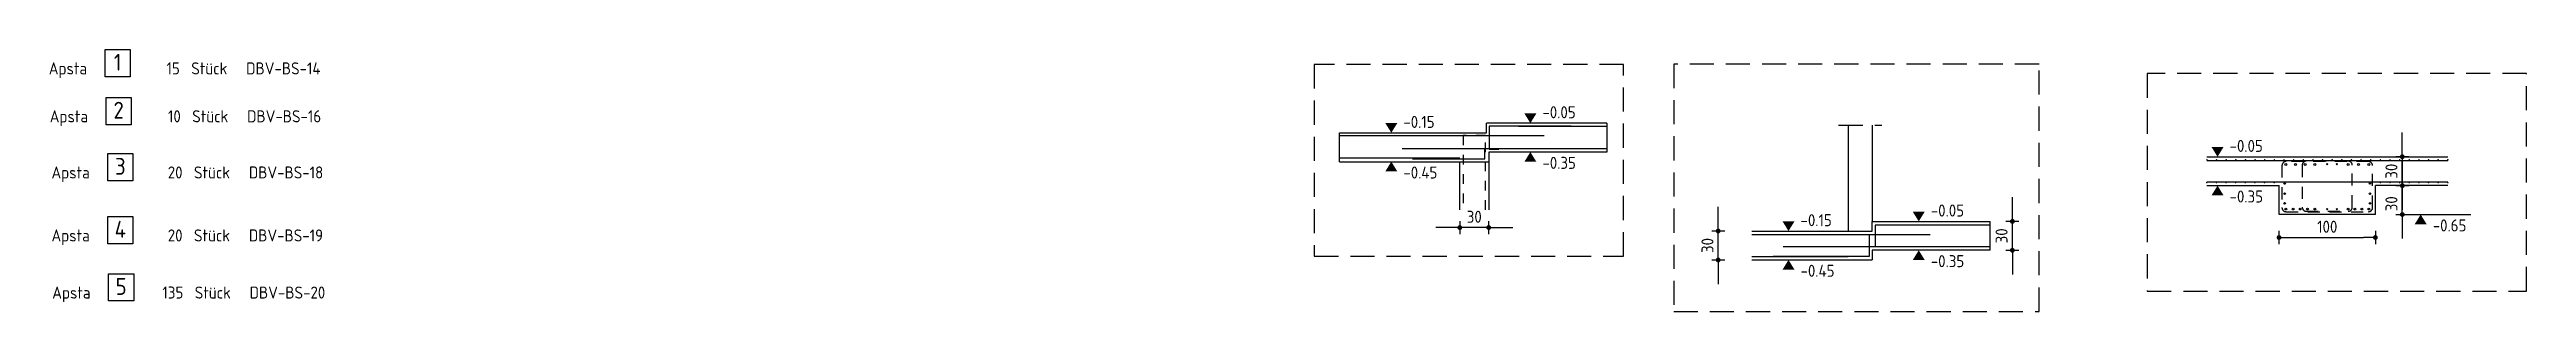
# Model space of a CAD drawing. Extents: x -4.3 to 79.3, y -6.3 to 34.2.
# Drawn here: x 29.77 to 55.48, y -3.28 to -0.56 of the extents above; entities that cross this region are included whole.
import ezdxf
from ezdxf.enums import TextEntityAlignment as Align

# ---------------------------------------------------------------- set-up
doc = ezdxf.new("R2010")
doc.units = 0
doc.header["$LTSCALE"] = 0.5
for name, pattern in [('AUSGEZOGEN', [1000.01, 1000, 0.01]), ('DASHED', [0.75, 0.5, -0.25]), ('HIDDEN', [0.375, 0.25, -0.125]), ('HIDDEN2', [0.187, 0.125, -0.062]), ('STRICHLINIE', [0.75, 0.5, -0.25])]:
    doc.linetypes.add(name, pattern=pattern)
for name, color, linetype in [('AFU', 7, 'Continuous'), ('APS', 7, 'Continuous'), ('BETON', 7, 'Continuous'), ('DETAIL', 7, 'Continuous'), ('HILFE', 7, 'Continuous'), ('koten', 7, 'Continuous'), ('MASSE', 7, 'Continuous'), ('OBJEKT', 7, 'Continuous'), ('RND', 7, 'Continuous')]:
    doc.layers.add(name, color=color, linetype=linetype)
doc.layers.add('NOPLOT', color=7, linetype='Continuous', plot=False)
doc.styles.add('txt', font='isocp.shx')
doc.linetypes.add('AFU_50K', pattern='A,0.15,["/",Standard,S=0.2,R=0,X=-0.01,Y=-0.1],0.07,["/",Standard,S=0.2,R=0,X=-0.01,Y=-0.1],0.15', length=0.37)
doc.dimstyles.new('DOT_I', dxfattribs={"dimscale": 0.5, "dimtxt": 0.25, "dimasz": 0.25, "dimexe": 0.1, "dimexo": 0.3, "dimgap": 0.1, "dimtad": 1, "dimdec": 3, "dimzin": 3, "dimtxsty": 'txt', "dimblk": 'DOT', "dimblk1": 'DOT', "dimblk2": 'DOT', "dimsah": 1, "dimcen": 0.1, "dimse1": 1, "dimse2": 1, "dimazin": 0, "dimtfac": 1, "dimtdec": 4, "dimtix": 1, "dimtmove": 2, "dimatfit": 3, "dimfxl": 0, "dimtvp": 1, "dimtolj": 1, "dimtzin": 0, "dimarcsym": 0})

msp = doc.modelspace()

# ---------------------------------------------------------------- blocks, each defined once
blk = doc.blocks.new('DOT')
at = {"layer": 'MASSE', "color": 7, "linetype": 'Continuous'}
for p, q in [((0, 0), (-1, 0)), ((0, 0.54), (0, -0.54))]:
    blk.add_line(p, q, dxfattribs=at)
at = {"layer": 'MASSE', "color": 7, "linetype": 'Continuous', "const_width": 0.2}
blk.add_lwpolyline([(-0.1, 0, 1), (0.1, 0, 1)], format="xyb", close=True, dxfattribs=at)
blk = doc.blocks.new('*D35')
at = {"layer": 'Defpoints', "color": 0, "linetype": 'AUSGEZOGEN', "transparency": 16777216}
for p in [(47.089, -2.447), (47.089, -2.447), (47.089, -2.747)]:
    blk.add_point(p, dxfattribs=at)
at = {"layer": 'MASSE', "color": 0, "linetype": 'AUSGEZOGEN', "lineweight": -2, "transparency": 16777216}
for p, q in [((47.089, -2.322), (47.089, -2.197)), ((47.089, -2.747), (47.089, -2.447)), ((47.089, -2.872), (47.089, -2.997))]:
    blk.add_line(p, q, dxfattribs=at)
at = {"layer": 'MASSE', "color": 0, "linetype": 'AUSGEZOGEN', "lineweight": -2, "transparency": 16777216, "xscale": 0.125, "yscale": 0.125, "zscale": 0.125}
for p, rotation in [((47.089, -2.447), 270), ((47.089, -2.747), 90)]:
    blk.add_blockref('DOT', p, dxfattribs=dict(at, rotation=rotation))
at = {"layer": 'MASSE', "color": 0, "linetype": 'AUSGEZOGEN', "transparency": 16777216, "insert": (46.977, -2.597), "char_height": 0.125, "attachment_point": 5, "rotation": 90, "style": 'txt'}
blk.add_mtext('\\A1;30', dxfattribs=at)
blk = doc.blocks.new('*D36')
at = {"layer": 'Defpoints', "color": 0, "linetype": 'AUSGEZOGEN', "transparency": 16777216}
for p in [(50.142, -2.347), (50.142, -2.347), (50.142, -2.647)]:
    blk.add_point(p, dxfattribs=at)
at = {"layer": 'MASSE', "color": 0, "linetype": 'AUSGEZOGEN', "lineweight": -2, "transparency": 16777216}
for p, q in [((50.142, -2.222), (50.142, -2.097)), ((50.142, -2.647), (50.142, -2.347)), ((50.142, -2.772), (50.142, -2.897))]:
    blk.add_line(p, q, dxfattribs=at)
at = {"layer": 'MASSE', "color": 0, "linetype": 'AUSGEZOGEN', "lineweight": -2, "transparency": 16777216, "xscale": 0.125, "yscale": 0.125, "zscale": 0.125}
for p, rotation in [((50.142, -2.347), 270), ((50.142, -2.647), 90)]:
    blk.add_blockref('DOT', p, dxfattribs=dict(at, rotation=rotation))
at = {"layer": 'MASSE', "color": 0, "linetype": 'AUSGEZOGEN', "transparency": 16777216, "insert": (50.03, -2.497), "char_height": 0.125, "attachment_point": 5, "rotation": 90, "style": 'txt'}
blk.add_mtext('\\A1;30', dxfattribs=at)
blk = doc.blocks.new('okrd_o')
at = {"layer": 'koten', "color": 7, "linetype": 'Continuous'}
blk.add_solid([(-0.125, 0.202), (0.125, 0.202), (0, 0)], dxfattribs=at)
at = {"layer": 'koten', "style": 'txt'}
blk.add_attdef('OKRD', (0.25, 0.1), '', height=0.25, dxfattribs=at)
blk = doc.blocks.new('okrd_u')
at = {"layer": 'koten', "color": 7, "linetype": 'Continuous'}
blk.add_solid([(-0.125, -0.202), (0.125, -0.202), (0, 0)], dxfattribs=at)
at = {"layer": 'koten', "style": 'txt'}
blk.add_attdef('OKRD', (0.25, -0.35), '', height=0.25, dxfattribs=at)
blk = doc.blocks.new('*D46')
at = {"layer": 'Defpoints', "color": 0, "linetype": 'AUSGEZOGEN', "transparency": 16777216}
for p in [(44.407, -2.411), (44.407, -2.411), (44.707, -2.411)]:
    blk.add_point(p, dxfattribs=at)
at = {"layer": 'MASSE', "color": 0, "linetype": 'AUSGEZOGEN', "lineweight": -2, "transparency": 16777216}
for p, q in [((44.282, -2.411), (44.157, -2.411)), ((44.707, -2.411), (44.407, -2.411)), ((44.832, -2.411), (44.957, -2.411))]:
    blk.add_line(p, q, dxfattribs=at)
at = {"layer": 'MASSE', "color": 0, "linetype": 'AUSGEZOGEN', "lineweight": -2, "transparency": 16777216, "xscale": 0.125, "yscale": 0.125, "zscale": 0.125}
blk.add_blockref('DOT', (44.407, -2.411), dxfattribs=at)
at = {"layer": 'MASSE', "color": 0, "linetype": 'AUSGEZOGEN', "lineweight": -2, "transparency": 16777216, "xscale": 0.125, "yscale": 0.125, "zscale": 0.125, "rotation": 180}
blk.add_blockref('DOT', (44.707, -2.411), dxfattribs=at)
at = {"layer": 'MASSE', "color": 0, "linetype": 'AUSGEZOGEN', "transparency": 16777216, "insert": (44.557, -2.299), "char_height": 0.125, "attachment_point": 5, "style": 'txt'}
blk.add_mtext('\\A1;30', dxfattribs=at)
blk = doc.blocks.new('*D58')
at = {"layer": 'Defpoints', "color": 0, "linetype": 'AUSGEZOGEN', "transparency": 16777216}
for p in [(54.189, -1.976), (54.189, -1.976), (54.189, -2.276)]:
    blk.add_point(p, dxfattribs=at)
at = {"layer": 'MASSE', "color": 0, "linetype": 'AUSGEZOGEN', "lineweight": -2, "transparency": 16777216}
for p, q in [((54.189, -1.851), (54.189, -1.726)), ((54.189, -2.276), (54.189, -1.976)), ((54.189, -2.401), (54.189, -2.526))]:
    blk.add_line(p, q, dxfattribs=at)
at = {"layer": 'MASSE', "color": 0, "linetype": 'AUSGEZOGEN', "lineweight": -2, "transparency": 16777216, "xscale": 0.125, "yscale": 0.125, "zscale": 0.125}
for p, rotation in [((54.189, -1.976), 270), ((54.189, -2.276), 90)]:
    blk.add_blockref('DOT', p, dxfattribs=dict(at, rotation=rotation))
at = {"layer": 'MASSE', "color": 0, "linetype": 'AUSGEZOGEN', "transparency": 16777216, "insert": (54.076, -2.164), "char_height": 0.125, "attachment_point": 5, "rotation": 90, "style": 'txt'}
blk.add_mtext('\\A1;30', dxfattribs=at)
blk = doc.blocks.new('*D59')
at = {"layer": 'Defpoints', "color": 0, "linetype": 'AUSGEZOGEN', "transparency": 16777216}
for p in [(52.91, -2.514), (53.91, -2.514), (53.91, -2.514)]:
    blk.add_point(p, dxfattribs=at)
at = {"layer": 'MASSE', "color": 0, "linetype": 'AUSGEZOGEN', "lineweight": -2, "transparency": 16777216}
blk.add_line((53.035, -2.514), (53.785, -2.514), dxfattribs=at)
at = {"layer": 'MASSE', "color": 0, "linetype": 'AUSGEZOGEN', "lineweight": -2, "transparency": 16777216, "xscale": 0.125, "yscale": 0.125, "zscale": 0.125, "rotation": 180}
blk.add_blockref('DOT', (52.91, -2.514), dxfattribs=at)
at = {"layer": 'MASSE', "color": 0, "linetype": 'AUSGEZOGEN', "lineweight": -2, "transparency": 16777216, "xscale": 0.125, "yscale": 0.125, "zscale": 0.125}
blk.add_blockref('DOT', (53.91, -2.514), dxfattribs=at)
at = {"layer": 'MASSE', "color": 0, "linetype": 'AUSGEZOGEN', "transparency": 16777216, "insert": (53.41, -2.402), "char_height": 0.125, "attachment_point": 5, "style": 'txt'}
blk.add_mtext('\\A1;100', dxfattribs=at)
blk = doc.blocks.new('*D60')
at = {"layer": 'Defpoints', "color": 0, "linetype": 'AUSGEZOGEN', "transparency": 16777216}
for p in [(54.189, -1.676), (54.189, -1.976), (54.189, -1.976)]:
    blk.add_point(p, dxfattribs=at)
at = {"layer": 'MASSE', "color": 0, "linetype": 'AUSGEZOGEN', "lineweight": -2, "transparency": 16777216}
for p, q in [((54.189, -1.551), (54.189, -1.426)), ((54.189, -1.676), (54.189, -1.976)), ((54.189, -2.101), (54.189, -2.226))]:
    blk.add_line(p, q, dxfattribs=at)
at = {"layer": 'MASSE', "color": 0, "linetype": 'AUSGEZOGEN', "lineweight": -2, "transparency": 16777216, "xscale": 0.125, "yscale": 0.125, "zscale": 0.125}
for p, rotation in [((54.189, -1.676), 270), ((54.189, -1.976), 90)]:
    blk.add_blockref('DOT', p, dxfattribs=dict(at, rotation=rotation))
at = {"layer": 'MASSE', "color": 0, "linetype": 'AUSGEZOGEN', "transparency": 16777216, "insert": (54.076, -1.826), "char_height": 0.125, "attachment_point": 5, "rotation": 90, "style": 'txt'}
blk.add_mtext('\\A1;30', dxfattribs=at)
blk = doc.blocks.new('APS_AUSZ')
at = {"layer": 'APS', "color": 1, "linetype": 'Continuous'}
blk.add_lwpolyline([(0.261, 0), (-0.261, 0), (-0.261, 0.565), (0.261, 0.565)], close=True, dxfattribs=at)
at = {"layer": 'APS', "color": 7, "linetype": 'Continuous', "style": 'txt'}
for s, p in [('Apsta', (-1.43, 0.049)), ('Stück', (1.528, 0.049))]:
    blk.add_text(s, height=0.25, dxfattribs=at).set_placement(p)
at = {"layer": 'APS', "color": 1, "linetype": 'Continuous', "style": 'txt'}
blk.add_attdef('POSA', text='', height=0.35, dxfattribs=at).set_placement((0, 0.126), align=Align.CENTER)
at = {"layer": 'APS', "color": 7, "linetype": 'Continuous', "style": 'txt'}
blk.add_attdef('STKA', text='', height=0.25, dxfattribs=at).set_placement((1.291, 0.049), align=Align.RIGHT)
blk.add_attdef('ARTA', (2.668, 0.049), '', height=0.25, dxfattribs=at)
at = {"layer": 'APS', "style": 'txt'}
blk.add_attdef('TEXTA', (3.962, 0.049), '', height=0.25, dxfattribs=at)

# ---------------------------------------------------------------- dimensions: what is measured, and where the dimension line sits
at = {"layer": 'MASSE', "color": 7, "linetype": 'AUSGEZOGEN'}
for base, p1, p2, picture, middle in [((54.1887, -1.9762), (54.1887, -1.6762), (54.1887, -1.9762), '*D60', (54.0762, -1.8262)), ((47.0894, -2.4469), (47.0894, -2.7469), (47.0894, -2.4469), '*D35', (46.9769, -2.5969)), ((50.1423, -2.3469), (50.1423, -2.6469), (50.1423, -2.3469), '*D36', (50.0298, -2.4969))]:
    dim = msp.add_linear_dim(base=base, p1=p1, p2=p2, angle=90, dimstyle='DOT_I', override={"dimdec": 0, "dimlfac": 100}, dxfattribs=at)
    dim.commit()
    dim.dimension.update_dxf_attribs({"geometry": picture, "text_midpoint": middle})
dim = msp.add_linear_dim(base=(54.1887, -1.9762), p1=(54.1887, -2.2762), p2=(54.1887, -1.9762), angle=90, dimstyle='DOT_I', override={"dimdec": 0, "dimlfac": 100}, dxfattribs=at)
dim.commit()
dim.dimension.update_dxf_attribs({"geometry": '*D58', "text_midpoint": (54.0762, -2.1636), "dimtype": 160})
for base, p1, p2, picture, middle in [((44.4073, -2.4113), (44.7073, -2.4113), (44.4073, -2.4113), '*D46', (44.5573, -2.2988)), ((53.9103, -2.5141), (52.9103, -2.5141), (53.9103, -2.5141), '*D59', (53.4103, -2.4016))]:
    dim = msp.add_linear_dim(base=base, p1=p1, p2=p2, dimstyle='DOT_I', override={"dimdec": 0, "dimlfac": 100}, dxfattribs=at)
    dim.commit()
    dim.dimension.update_dxf_attribs({"geometry": picture, "text_midpoint": middle})

# ---------------------------------------------------------------- linework, layer by layer
at = {"layer": 'AFU', "color": 8, "linetype": 'AFU_50K'}
msp.add_line((44.4073, -1.7274), (44.7073, -1.7274), dxfattribs=at)
at = {"layer": 'BETON', "color": 6, "linetype": 'AUSGEZOGEN'}
for p, q in [((43.1573, -1.4274), (44.6823, -1.4274)), ((44.6823, -1.4274), (44.6823, -1.3274)), ((45.9323, -1.3274), (44.6823, -1.3274)), ((43.1573, -1.7274), (44.4073, -1.7274)), ((44.4073, -2.2274), (44.4073, -1.7274)), ((44.7073, -1.6274), (44.7073, -2.2274)), ((45.9323, -1.6274), (44.7073, -1.6274)), ((52.1603, -1.6762), (54.6603, -1.6762)), ((52.1603, -1.9762), (52.9103, -1.9762)), ((52.9103, -2.2762), (52.9103, -1.9762)), ((53.9103, -2.2762), (53.9103, -1.9762)), ((54.6603, -1.9762), (53.9103, -1.9762)), ((53.9103, -2.2762), (52.9103, -2.2762)), ((47.4382, -2.4469), (48.6882, -2.4469)), ((48.6882, -2.3469), (49.9132, -2.3469)), ((48.6882, -2.4469), (48.6882, -2.3469)), ((47.4382, -2.7469), (48.6882, -2.7469)), ((48.6882, -2.6469), (48.6882, -2.7469)), ((49.9132, -2.6469), (48.6882, -2.6469))]:
    msp.add_line(p, q, dxfattribs=at)
at = {"layer": 'DETAIL', "color": 102, "linetype": 'STRICHLINIE'}
for points in [[(42.8964, -0.7188), (42.8964, -2.7076), (46.1056, -2.7076), (46.1056, -0.7188)], [(46.6269, -0.7143), (46.6269, -3.2812), (50.4186, -3.2812), (50.4186, -0.7143)], [(51.5414, -0.8133), (51.5414, -3.0696), (55.4776, -3.0696), (55.4776, -0.8133)]]:
    msp.add_lwpolyline(points, close=True, dxfattribs=at)
at = {"layer": 'HILFE', "color": 102, "linetype": 'DASHED'}
msp.add_line((48.3382, -1.3469), (48.7882, -1.3469), dxfattribs=at)
at = {"layer": 'HILFE', "color": 102, "linetype": 'AUSGEZOGEN'}
msp.add_line((54.1887, -2.2762), (54.8987, -2.2762), dxfattribs=at)
at = {"layer": 'NOPLOT', "color": 191, "linetype": 'AUSGEZOGEN'}
for p, q in [((43.1573, -1.7274), (43.1573, -1.4274)), ((45.9323, -1.3274), (45.9323, -1.6274)), ((49.9132, -2.6469), (49.9132, -2.3469))]:
    msp.add_line(p, q, dxfattribs=at)
at = {"layer": 'OBJEKT', "color": 7, "linetype": 'AUSGEZOGEN'}
for p, q in [((48.4382, -1.3469), (48.4382, -2.4469)), ((48.6882, -1.3469), (48.6882, -2.3469))]:
    msp.add_line(p, q, dxfattribs=at)
at = {"layer": 'RND', "color": 1, "linetype": 'AUSGEZOGEN'}
for points in [[(43.1573, -1.4574), (45.2823, -1.4574)], [(45.5623, -1.3574), (44.7123, -1.3574), (44.7123, -1.5974), (44.8123, -1.5974)], [(45.9323, -1.3624), (45.0173, -1.3624)], [(44.4073, -1.6924), (43.1573, -1.6924)], [(45.9323, -1.5924), (43.8073, -1.5924)], [(43.9173, -1.6974), (44.6673, -1.6974), (44.6673, -1.5974)], [(52.1603, -1.7162), (54.6603, -1.7162)], [(52.1603, -1.9362), (54.6603, -1.9362)], [(47.4382, -2.4819), (49.2882, -2.4819)], [(47.6582, -2.7069), (48.6582, -2.7069), (48.6582, -2.4869), (47.6582, -2.4869)], [(48.7182, -2.3819), (49.9132, -2.3819)], [(49.3182, -2.3869), (48.7182, -2.3869), (48.7182, -2.6069), (48.8182, -2.6069)], [(47.4382, -2.7119), (48.4382, -2.7119)], [(49.9132, -2.6119), (47.7632, -2.6119)]]:
    msp.add_lwpolyline(points, dxfattribs=at)
at = {"layer": 'RND', "color": 1, "linetype": 'HIDDEN2'}
msp.add_lwpolyline([(44.6723, -2.2274), (44.6723, -1.4574), (44.4423, -1.4574), (44.4423, -2.2274)], dxfattribs=at)
at = {"layer": 'RND', "color": 7, "linetype": 'AUSGEZOGEN', "const_width": 0.008}
for points in [[(52.1573, -1.7082, 1), (52.1653, -1.7082, 1)], [(52.2573, -1.7082, 1), (52.2653, -1.7082, 1)], [(52.3573, -1.7082, 1), (52.3653, -1.7082, 1)], [(52.4573, -1.7082, 1), (52.4653, -1.7082, 1)], [(52.5573, -1.7082, 1), (52.5653, -1.7082, 1)], [(52.6573, -1.7082, 1), (52.6653, -1.7082, 1)], [(52.7573, -1.7082, 1), (52.7653, -1.7082, 1)], [(52.8573, -1.7082, 1), (52.8653, -1.7082, 1)], [(52.9573, -1.7082, 1), (52.9653, -1.7082, 1)], [(53.0573, -1.7082, 1), (53.0653, -1.7082, 1)], [(53.1573, -1.7082, 1), (53.1653, -1.7082, 1)], [(53.2573, -1.7082, 1), (53.2653, -1.7082, 1)], [(53.3573, -1.7082, 1), (53.3653, -1.7082, 1)], [(53.4573, -1.7082, 1), (53.4653, -1.7082, 1)], [(53.5573, -1.7082, 1), (53.5653, -1.7082, 1)], [(53.6573, -1.7082, 1), (53.6653, -1.7082, 1)], [(53.7573, -1.7082, 1), (53.7653, -1.7082, 1)], [(53.8573, -1.7082, 1), (53.8653, -1.7082, 1)], [(53.9573, -1.7082, 1), (53.9653, -1.7082, 1)], [(54.0573, -1.7082, 1), (54.0653, -1.7082, 1)], [(54.1573, -1.7082, 1), (54.1653, -1.7082, 1)], [(54.2573, -1.7082, 1), (54.2653, -1.7082, 1)], [(54.3573, -1.7082, 1), (54.3653, -1.7082, 1)], [(54.4573, -1.7082, 1), (54.4653, -1.7082, 1)], [(54.5573, -1.7082, 1), (54.5653, -1.7082, 1)], [(54.6573, -1.7082, 1), (54.6653, -1.7082, 1)], [(52.1632, -1.9442, 1), (52.1552, -1.9442, 1)], [(52.2632, -1.9442, 1), (52.2552, -1.9442, 1)], [(52.3632, -1.9442, 1), (52.3552, -1.9442, 1)], [(52.4632, -1.9442, 1), (52.4552, -1.9442, 1)], [(52.5632, -1.9442, 1), (52.5552, -1.9442, 1)], [(52.6632, -1.9442, 1), (52.6552, -1.9442, 1)], [(52.7632, -1.9442, 1), (52.7552, -1.9442, 1)], [(52.8632, -1.9442, 1), (52.8552, -1.9442, 1)], [(53.9573, -1.9442, -1), (53.9653, -1.9442, -1)], [(54.0573, -1.9442, -1), (54.0653, -1.9442, -1)], [(54.1573, -1.9442, -1), (54.1653, -1.9442, -1)], [(54.2573, -1.9442, -1), (54.2653, -1.9442, -1)], [(54.3573, -1.9442, -1), (54.3653, -1.9442, -1)], [(54.4573, -1.9442, -1), (54.4653, -1.9442, -1)], [(54.5573, -1.9442, -1), (54.5653, -1.9442, -1)], [(54.6573, -1.9442, -1), (54.6653, -1.9442, -1)]]:
    msp.add_lwpolyline(points, format="xyb", close=True, dxfattribs=at)
at = {"layer": 'RND', "color": 1, "linetype": 'HIDDEN'}
for points in [[(52.9823, -2.2462), (53.8383, -2.2462, 0.4142136), (53.8803, -2.2042), (53.8803, -1.7682, 0.4142136), (53.8383, -1.7262), (52.9823, -1.7262, 0.4142136), (52.9403, -1.7682), (52.9403, -2.2042, 0.4142136)], [(53.1923, -2.2421), (53.6283, -2.2421, 0.4142136), (53.6703, -2.2001), (53.6703, -1.7641, 0.4142136), (53.6283, -1.7221), (53.1923, -1.7221, 0.4142136), (53.1503, -1.7641), (53.1503, -2.2001, 0.4142136)]]:
    msp.add_lwpolyline(points, format="xyb", close=True, dxfattribs=at)
at = {"layer": 'RND', "color": 7, "linetype": 'AUSGEZOGEN'}
for centre, radius in [((52.979, -1.7566), 0.01), ((53.0799, -1.7566), 0.01), ((53.1807, -1.7566), 0.01), ((53.2815, -1.7566), 0.01), ((53.2815, -1.7566), 0.01), ((53.4087, -1.7527), 0.006), ((53.5087, -1.7527), 0.006), ((53.6259, -1.7566), 0.01), ((53.7337, -1.7566), 0.01), ((53.8415, -1.7566), 0.01), ((53.8415, -1.7566), 0.01), ((52.9677, -1.9541), 0.008), ((52.9677, -2.0602), 0.008), ((53.8528, -1.9541), 0.008), ((53.8528, -2.0602), 0.008), ((52.9677, -2.1602), 0.008), ((52.979, -2.2186), 0.01), ((53.0547, -2.2186), 0.01), ((53.1303, -2.2186), 0.01), ((53.2059, -2.2186), 0.01), ((53.2815, -2.2186), 0.01), ((53.4087, -2.2197), 0.006), ((53.5087, -2.2197), 0.006), ((53.6259, -2.2186), 0.01), ((53.6978, -2.2186), 0.01), ((53.7696, -2.2186), 0.01), ((53.8415, -2.2186), 0.01), ((53.8528, -2.1602), 0.008)]:
    msp.add_circle(centre, radius, dxfattribs=at)

# ---------------------------------------------------------------- block references
at = {"layer": 'APS', "color": 191, "linetype": 'AUSGEZOGEN', "xscale": 0.5, "yscale": 0.5, "zscale": 0.5}
for p, values in [((30.4771, -0.8464), {'POSA': '1', 'STKA': '15', 'ARTA': 'DBV-BS-14'}), ((30.4869, -1.3439), {'POSA': '2', 'STKA': '10', 'ARTA': 'DBV-BS-16'}), ((30.5049, -1.9263), {'POSA': '3', 'STKA': '20', 'ARTA': 'DBV-BS-18'}), ((30.505, -2.5796), {'POSA': '4', 'STKA': '20', 'ARTA': 'DBV-BS-19'})]:
    msp.add_blockref('APS_AUSZ', p, dxfattribs=at).add_auto_attribs(values)
at = {"layer": 'APS', "color": 102, "linetype": 'AUSGEZOGEN', "xscale": 0.5, "yscale": 0.5, "zscale": 0.5}
msp.add_blockref('APS_AUSZ', (30.513, -3.1723), dxfattribs=at).add_auto_attribs({'POSA': '5', 'STKA': '135', 'ARTA': 'DBV-BS-20'})
at = {"layer": 'koten', "color": 7, "linetype": 'DASHED', "xscale": 0.5, "yscale": 0.5, "zscale": 0.5}
for p, values in [((43.6961, -1.4274), {'OKRD': '-0.15'}), ((45.1394, -1.3274), {'OKRD': '-0.05'}), ((52.2714, -1.6762), {'OKRD': '-0.05'}), ((47.8186, -2.4469), {'OKRD': '-0.15'}), ((49.1703, -2.3469), {'OKRD': '-0.05'})]:
    msp.add_blockref('okrd_o', p, dxfattribs=at).add_auto_attribs(values)
at = {"layer": 'koten', "color": 7, "linetype": 'AUSGEZOGEN', "xscale": 0.5, "yscale": 0.5, "zscale": 0.5}
for p, values in [((43.6961, -1.7274), {'OKRD': '-0.45'}), ((45.1394, -1.6274), {'OKRD': '-0.35'}), ((52.2714, -1.9762), {'OKRD': '-0.35'}), ((54.3797, -2.2762), {'OKRD': '-0.65'}), ((47.8186, -2.7469), {'OKRD': '-0.45'}), ((49.1703, -2.6469), {'OKRD': '-0.35'})]:
    msp.add_blockref('okrd_u', p, dxfattribs=at).add_auto_attribs(values)

msp.set_redraw_order([(e.dxf.handle, doc.entitydb.next_handle()) for e in msp.query("TEXT MTEXT ATTDEF DIMENSION ARC_DIMENSION")])  # texts and dimensions are drawn at this point

doc.saveas('drawing.dxf')
